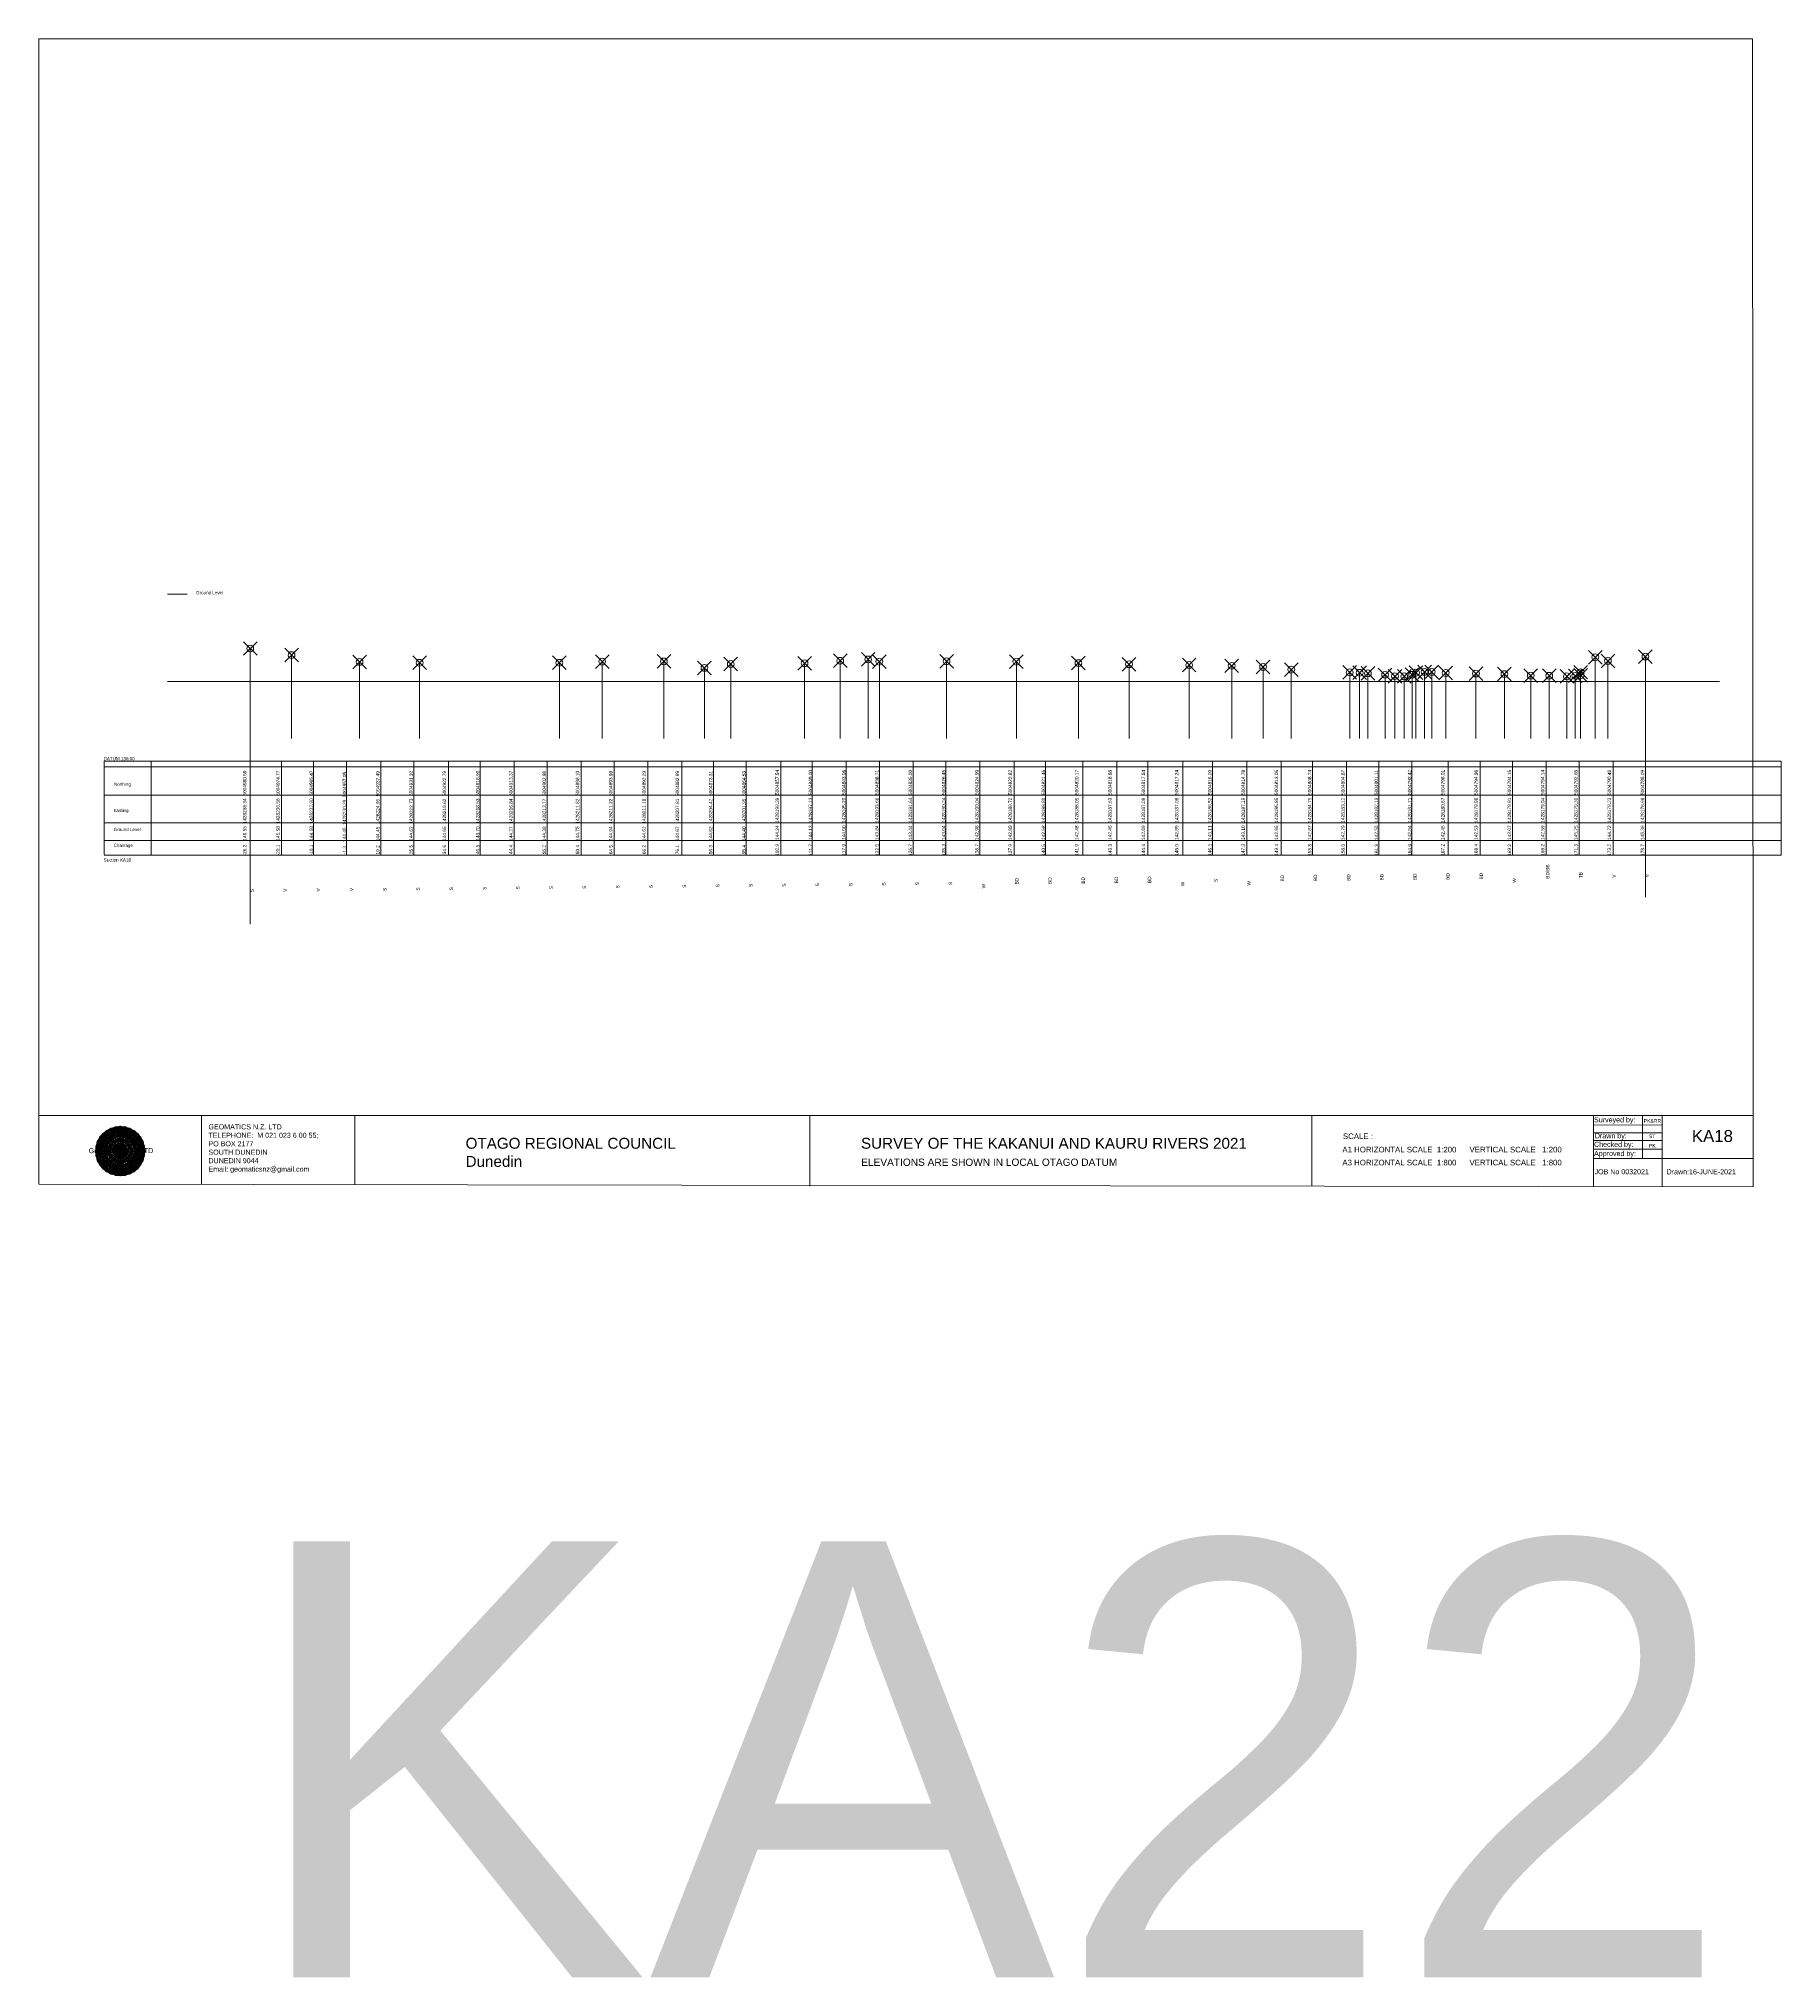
# Model space of a CAD drawing. Header units: millimetres. Extents: x -1728099 to 198647, y -76565 to 314873.
# Drawn here: x -57265 to 198647, y -48555 to 236074 of the extents above; entities that cross this region are included whole.
import ezdxf

# ---------------------------------------------------------------- set-up
doc = ezdxf.new("R2010")
doc.units = ezdxf.units.MM
doc.header["$PDMODE"] = 35
doc.header["$PDSIZE"] = 1000
doc.layers.get('0').update_dxf_attribs({"lineweight": 0})
doc.layers.add('geo', color=7, linetype='Continuous', lineweight=0)
doc.styles.get("Standard").update_dxf_attribs({"font": 'arial.ttf'})

# ---------------------------------------------------------------- blocks, each defined once
blk = doc.blocks.new('Geomatics_Circle_SPT')
at = {"layer": 'geo', "color": 2, "linetype": 'Continuous', "lineweight": 0}
for p, q in [((0, 25.2), (-25.2, 0)), ((-24.7, 4.9), (-4.9, 24.7)), ((-24.7, -4.9), (4.9, 24.7)), ((-9.7, 23.3), (-23.3, 9.6)), ((9.7, 23.3), (-23.3, -9.7)), ((-21, 14), (-14, 21)), ((-21, -14), (14, 21)), ((-14, 21), (21, -14)), ((23.3, -9.7), (-9.7, 23.3)), ((-4.9, 24.7), (24.7, -4.9)), ((25.2, 0), (0, 25.2)), ((4.9, 24.7), (24.7, 4.9)), ((23.3, 9.7), (9.7, 23.3)), ((14, 21), (21, 14)), ((4.9, -24.7), (-24.7, 4.9)), ((-24.7, 0), (0, -24.7)), ((-23.3, 9.7), (9.7, -23.3)), ((14, -21), (-21, 14)), ((0, 0), (-17.8, 17.8)), ((0, 0), (-17.8, -17.8)), ((21, 14), (-14, -21)), ((-9.7, -23.3), (23.3, 9.7)), ((24.7, 4.9), (-4.9, -24.7)), ((0, 0), (17.8, 17.8)), ((0, 0), (17.8, -17.8)), ((0, -24.8), (25.2, 0)), ((17.8, 18.1), (17.8, 18.1)), ((-4.9, -24.7), (-24.7, -4.9)), ((-23.3, -9.7), (-9.7, -23.3)), ((-14, -21), (-21, -14)), ((-17.8, -17.8), (-17.8, -17.8)), ((24.7, -4.9), (4.9, -24.7)), ((9.7, -23.3), (23.3, -9.7)), ((21, -14), (14, -21)), ((18.1, -17.8), (18.1, -17.8)), ((4.9, -24.7), (4.9, -24.7))]:
    blk.add_line(p, q, dxfattribs=at)
at = {"layer": 'geo', "color": 1, "linetype": 'Continuous', "lineweight": 0}
for p, q in [((-25.2, 0), (9.7, 23.3)), ((-25.2, 0), (-9.6, 23.3)), ((-4.9, 24.8), (-24.7, -4.9)), ((4.9, 24.7), (-24.7, 4.9)), ((14, 21), (-24.7, -4.9)), ((-14, 21), (-24.7, 4.9)), ((-23.3, 9.7), (0, 25.2)), ((-23.3, -9.6), (0, 25.2)), ((4.9, 24.8), (-21, -14)), ((-4.9, 24.7), (-21, 14)), ((14, 21), (-21, 14)), ((-14, 21), (-21, -14)), ((-17.8, 17.8), (9.7, 23.3)), ((-17.8, 17.8), (-9.6, 23.3)), ((-17.8, -17.8), (9.7, 23.3)), ((-17.8, -17.8), (-9.7, 23.3)), ((4.9, 24.7), (-14, 21)), ((-4.9, 24.7), (-14, -20.9)), ((0, 0), (-14, 21)), ((-14, 21), (-4.9, -24.7)), ((-14, 21), (-14, 21)), ((24.7, -4.9), (-14, 21)), ((21, 14), (-14, 21)), ((-9.8, 23.1), (-9.8, 23.1)), ((-9.7, 23.3), (0, 25.2)), ((-9.7, 23.3), (0, -25.2)), ((-9.7, -23.3), (0, 25.2)), ((-9.6, 23.3), (17.8, -17.8)), ((-9.6, 23.3), (25.2, 0)), ((-9.6, 23.3), (17.8, 17.8)), ((0, 0), (-4.9, 24.7)), ((-4.9, 24.7), (-4.9, 24.7)), ((21, -14), (-4.9, 24.7)), ((24.8, 4.9), (-4.9, 24.7)), ((14, 21), (-4.9, 24.7)), ((-0.2, 25.1), (-0.2, 25.1)), ((0, 25.2), (9.7, -23.3)), ((0, 25.2), (23.3, -9.7)), ((0, 25.2), (23.3, 9.7)), ((0, 25.2), (9.7, 23.3)), ((0, 0), (4.9, 24.7)), ((0, -25.2), (9.7, 23.3)), ((0, 0), (14, 21)), ((21, 14), (4.9, 24.8)), ((14, -21), (4.9, 24.7)), ((24.7, -4.9), (4.9, 24.7)), ((4.9, 24.7), (4.9, 24.7)), ((4.9, -24.7), (14, 21)), ((9.4, 23.3), (9.4, 23.3)), ((9.7, 23.3), (17.8, -17.8)), ((9.7, 23.3), (25.2, 0)), ((9.7, 23.3), (17.8, 17.9)), ((21, -14), (14, 21)), ((24.7, 4.9), (14, 21)), ((14, 21), (14, 21)), ((-25.2, 0), (23.3, 9.7)), ((-25.2, 0), (-23.3, 9.7)), ((-23.3, -9.7), (-25.2, 0)), ((-9.6, -23.3), (-25.2, 0)), ((9.7, -23.3), (-25.2, 0)), ((21, 14), (-24.7, 4.9)), ((-21, 14), (-24.7, -4.9)), ((0, 0), (-24.7, 4.9)), ((-24.7, 4.9), (-21, -14)), ((-24.7, 4.9), (-4.9, -24.7)), ((-24.7, 4.9), (14, -21)), ((-24.7, 4.9), (-24.7, 4.9)), ((0, 0), (-24.7, -4.9)), ((-23.3, -9.6), (17.8, 17.8)), ((-23.3, 9.7), (-17.8, 17.9)), ((-23.3, -9.6), (-17.8, 17.9)), ((-23.3, 9.7), (17.8, 17.8)), ((-17.8, -17.8), (-23.3, 9.7)), ((0, -25.2), (-23.3, 9.7)), ((-23.3, 9.7), (17.8, -17.8)), ((-23.3, 9.7), (25.2, 0)), ((-23.3, 9.4), (-23.3, 9.4)), ((-23.3, -9.7), (25.2, 0)), ((0, 0), (-21, 14)), ((-21, 14), (-14, -21)), ((-21, 14), (4.9, -24.7)), ((-21, 14), (-21, 14)), ((24.7, 4.9), (-21, 14)), ((0, 0), (-21, -14)), ((-17.9, 17.6), (-17.9, 17.6)), ((-9.7, -23.3), (-17.8, 17.8)), ((-17.8, 17.8), (9.7, -23.3)), ((-17.8, 17.8), (23.3, -9.6)), ((-17.8, 17.8), (23.3, 9.7)), ((-17.8, -17.8), (23.3, 9.7)), ((-14, -21), (24.7, 4.9)), ((0, 0), (-14, -21)), ((-9.6, -23.3), (17.8, 17.9)), ((25.2, 0), (-9.6, -23.3)), ((-4.9, -24.7), (21, 14)), ((0, 0), (-4.9, -24.7)), ((0, 0), (21, 14)), ((23.3, 9.7), (0, -25.2)), ((0, 0), (24.8, 4.9)), ((0, 0), (4.9, -24.7)), ((0, 0), (14, -21)), ((0, 0), (21, -14)), ((0, 0), (24.8, -4.9)), ((4.9, -24.7), (24.7, 4.9)), ((17.8, 17.8), (9.7, -23.3)), ((25.2, 0), (9.7, -23.3)), ((14, -21), (21, 14)), ((17.6, 17.9), (17.6, 17.9)), ((17.8, 17.8), (23.3, -9.7)), ((17.8, 17.8), (23.3, 9.7)), ((23.3, 9.7), (17.8, -17.8)), ((24.7, -4.9), (21, 14)), ((21, 14), (21, 14)), ((21, -14), (24.7, 4.9)), ((23.1, 9.8), (23.1, 9.8)), ((23.3, 9.7), (25.2, 0)), ((25.2, 0), (23.3, -9.6)), ((24.7, 4.9), (24.7, 4.9)), ((25.1, 0.2), (25.1, 0.2)), ((-25.2, 0), (23.3, -9.7)), ((-25.1, -0.2), (-25.1, -0.2)), ((-24.7, -4.9), (-24.7, -4.9)), ((-24.7, -4.9), (-14, -21)), ((-24.7, -4.9), (4.9, -24.7)), ((-24.7, -4.9), (21, -14)), ((-17.8, -17.8), (-23.3, -9.7)), ((0, -25.2), (-23.3, -9.6)), ((17.8, -17.8), (-23.3, -9.6)), ((-23.1, -9.8), (-23.1, -9.8)), ((-21, -14), (24.7, -4.9)), ((-21, -14), (-21, -14)), ((-21, -14), (-4.9, -24.7)), ((-21, -14), (14, -21)), ((23.3, -9.7), (-17.8, -17.8)), ((-9.6, -23.3), (-17.8, -17.8)), ((9.7, -23.3), (-17.8, -17.8)), ((-17.6, -17.9), (-17.6, -17.9)), ((-14, -21), (21, -14)), ((17.8, -17.8), (-9.7, -23.3)), ((-4.9, -24.7), (24.7, -4.9)), ((23.3, -9.6), (0, -25.2)), ((4.9, -24.7), (21, -14)), ((17.8, -17.8), (9.7, -23.3)), ((14, -21), (24.7, -4.9)), ((23.3, -9.6), (17.8, -17.8)), ((17.9, -17.6), (17.9, -17.6)), ((21, -14), (21, -14)), ((23.3, -9.4), (23.3, -9.4)), ((24.7, -4.9), (24.7, -4.9)), ((-14, -21), (-14, -21)), ((-14, -21), (4.9, -24.7)), ((0, -25.2), (-9.7, -23.3)), ((-9.4, -23.3), (-9.4, -23.3)), ((-4.9, -24.7), (14, -21)), ((-4.9, -24.7), (-4.9, -24.7)), ((9.7, -23.3), (0, -25.2)), ((0.2, -25.1), (0.2, -25.1)), ((4.9, -24.7), (4.9, -24.7)), ((9.8, -23.1), (9.8, -23.1)), ((14, -21), (14, -21))]:
    blk.add_line(p, q, dxfattribs=at)
at = {"layer": 'geo', "color": 114, "linetype": 'Continuous', "lineweight": 0}
for p, q in [((-24.7, 4.9), (14, 21)), ((9.7, 23.3), (-23.3, 9.7)), ((-20.9, 14), (4.9, 24.7)), ((0, 25.2), (-17.8, 17.8)), ((-14, 21), (-4.9, 24.7)), ((4.9, -24.7), (-14, 21)), ((0, 0), (-9.7, 23.3)), ((-4.9, 24.7), (14, -21)), ((17.8, -17.8), (0, 25.2)), ((0, 0), (9.7, 23.3)), ((4.9, 24.7), (21, -14)), ((23.3, -9.7), (9.7, 23.3)), ((14, 21), (24.7, -4.9)), ((17.9, 17.8), (-25.2, 0)), ((-24.7, -4.9), (21, 14)), ((-14, -21), (-24.7, 4.9)), ((0, 0), (-23.3, 9.7)), ((-23.3, 9.7), (-9.7, -23.3)), ((0, 0), (-23.3, -9.7)), ((-4.9, -24.7), (-21, 14)), ((24.8, 4.9), (-20.9, -14)), ((-17.8, 17.8), (0, -25.2)), ((0, 0), (-9.7, -23.3)), ((0, 0), (23.3, 9.7)), ((0, 0), (9.7, -23.3)), ((0, 0), (23.3, -9.7)), ((25.2, 0), (17.8, 17.8)), ((21, 14), (24.7, 4.9)), ((-25.2, 0), (-17.8, -17.8)), ((-21, -14), (-24.7, -4.9)), ((-17.8, -17.8), (25.2, 0)), ((24.8, -4.9), (-14, -21)), ((-9.6, -23.3), (23.3, -9.7)), ((21, -14), (-4.9, -24.8)), ((0, -25.2), (17.9, -17.8)), ((14, -21), (4.9, -24.8))]:
    blk.add_line(p, q, dxfattribs=at)
at = {"layer": 'geo', "color": 250, "linetype": 'Continuous', "lineweight": 0}
for p, q in [((-14, 21), (-14, 21)), ((14, 21), (-14, 21)), ((-14, 20.9), (-14, -21)), ((-9.7, 23.3), (9.7, 23.3)), ((-9.7, -23.3), (-9.7, 23.3)), ((-4.9, 24.7), (4.9, 24.7)), ((-4.9, 24.7), (-4.9, -24.7)), ((0, 0), (0, 25.2)), ((4.9, 24.7), (4.9, -24.7)), ((9.7, -23.3), (9.7, 23.3)), ((14, 21), (14, -21)), ((0, 0), (-25.2, 0)), ((24.7, 4.9), (-24.7, 4.9)), ((-24.7, 4.9), (-24.7, -4.9)), ((-23.3, 9.7), (23.3, 9.7)), ((-23.3, 9.7), (-23.3, 9.7)), ((-23.3, -9.7), (-23.3, 9.7)), ((21, 14), (-21, 14)), ((-21, 14), (-21, -14)), ((-17.8, 17.8), (17.8, 17.8)), ((-17.8, -17.8), (-17.8, 17.8)), ((0, 0), (0, -25.2)), ((0, 0), (25.2, 0)), ((17.8, -17.8), (17.8, 17.8)), ((21, 14), (21, 14)), ((21, -14), (21, 14)), ((23.3, 9.7), (23.3, -9.7)), ((24.7, 4.9), (24.7, 4.9)), ((24.7, -4.9), (24.7, 4.9)), ((-24.7, -4.9), (24.7, -4.9)), ((23.3, -9.7), (-23.3, -9.7)), ((-21, -14), (21, -14)), ((17.8, -17.8), (-17.8, -17.8)), ((-14, -21), (14, -21)), ((9.7, -23.3), (-9.7, -23.3)), ((-4.9, -24.7), (4.9, -24.7))]:
    blk.add_line(p, q, dxfattribs=at)
blk = doc.blocks.new('GeomaticsNZ TITLE BLOCK')
at = {"color": 7, "linetype": 'Continuous', "lineweight": 0}
for p, q in [((0, 94.9), (0, 1579.2)), ((0, 1579.2), (2363.4, 1579.2)), ((2363.4, 1579.2), (2364, 94.9)), ((2364, 94.9), (0, 94.9)), ((0, 94.9), (0, 0)), ((15.9, 94.9), (2364, 94.9)), ((224.3, 95.2), (224.3, -0.3)), ((2364, 94.9), (382.6, 94.9)), ((435.8, 95.2), (435.8, -0.7)), ((1063.4, 94.9), (1063.4, -2.4)), ((1755.4, 94.9), (1755.4, -2.6)), ((2143.9, 94.9), (2143.7, -3)), ((2143.9, 81.9), (2238.6, 81.7)), ((2211.5, 94.9), (2211.5, 36.1)), ((2238.6, 94.8), (2238.6, -3.2)), ((2364, -3.5), (2364, 94.9)), ((2143.6, 60.4), (2238.6, 60.4)), ((2143.9, 71), (2238.6, 71)), ((2143.8, 48.6), (2238.6, 48.6)), ((2143.8, 35.4), (2364, 35.3)), ((0, 0), (2364, -3.5))]:
    blk.add_line(p, q, dxfattribs=at)
at = {"color": 7, "linetype": 'Continuous', "lineweight": 0, "xscale": 1.36, "yscale": 1.36, "zscale": 1.36}
blk.add_blockref('Geomatics_Circle_SPT', (112.4, 45.7), dxfattribs=at)
at = {"color": 7, "linetype": 'Continuous', "lineweight": 0}
for s, p in [('PK&RR', (2213.2, 84.8)), ('ST', (2220.3, 63.6)), ('PK', (2220.4, 50.6))]:
    blk.add_text(s, height=5, dxfattribs=at).set_placement(p)
at = {"color": 7, "linetype": 'Continuous', "lineweight": 0, "attachment_point": 1}
for s, width, heights, insert, char_height in [('{\\C256;GEOMATICS N.Z. LTD                   \\PTELEPHONE:  M 021 023 6 00 55;\\PPO BOX 2177\\PSOUTH DUNEDIN\\PDUNEDIN 9044\\PEmail: geomaticsnz@gmail.com}', 3535.727, [94.7], (234, 82.7), 7), ('{\\C256;Surveyed by:}', 3535.727, [0], (2144.7, 92.4), 7), ('{\\C256;OTAGO REGIONAL COUNCIL\\PDunedin}', 3535.727, [0], (588.6, 64), 15), ('{\\C256;SURVEY OF THE KAKANUI AND KAURU RIVERS 2021}', 3535.727, [0], (1133.8, 64), 15), ('{\\C256;Checked by:}', 3535.727, [0], (2144.7, 58.6), 7), ('{\\C256;Drawn by:}', 3535.727, [0], (2145.8, 70.4), 7), ('{\\C256;Geomatics N.Z. LTD                   }', 125.079, [15.8], (68.8, 49.9), 7), ('{\\C256;ELEVATIONS ARE SHOWN IN LOCAL OTAGO DATUM}', 3535.727, [0], (1134.1, 35.4), 10), ('{\\C256;Approved by:}', 3535.727, [0], (2144.7, 45.9), 7), ('{\\C256;JOB No 0032021}', 3535.727, [0], (2145.3, 20.8), 7), ('{\\C256;Drawn:16-JUNE-2021}', 3535.727, [0], (2244.7, 20.7), 7)]:
    blk.add_mtext_dynamic_manual_height_columns(s, width=width, gutter_width=159, heights=heights, dxfattribs=dict(at, insert=insert, char_height=char_height))

msp = doc.modelspace()

# ---------------------------------------------------------------- linework, layer by layer
at = {"color": 1, "lineweight": 0}
msp.add_line((-38355, 154508), (-35448, 154508), dxfattribs=at)
at = {"lineweight": 0}
for p, q in [((-26209, 146547), (-26209, 106092)), ((178702, 145360), (178702, 110022)), ((-38343, 141703), (189603, 141703))]:
    msp.add_line(p, q, dxfattribs=at)
for p, q in [((-20133, 145577), (-20133, 141703)), ((171338, 145250), (171338, 141703)), ((-10147, 144577), (-10147, 141703)), ((-1332, 144447), (-1332, 141703)), ((19196, 144448), (19196, 141703)), ((25485, 144618), (25485, 141703)), ((34551, 144648), (34551, 141703)), ((40504, 143698), (40504, 141703)), ((44372, 144268), (44372, 141703)), ((55205, 144378), (55205, 141703)), ((60444, 144748), (60444, 141703)), ((64548, 144938), (64548, 141703)), ((66188, 144618), (66188, 141703)), ((76064, 144669), (76064, 141703)), ((86313, 144619), (86313, 141703)), ((95431, 144399), (95431, 141703)), ((102865, 144239), (102865, 141703)), ((111692, 144119), (111692, 141703)), ((117937, 143999), (117937, 141703)), ((122547, 143839), (122547, 141703)), ((126692, 143439), (126692, 141703)), ((135271, 143039), (135271, 141703)), ((136725, 142979), (136725, 141703)), ((137938, 142889), (137938, 141703)), ((140464, 142679), (140464, 141703)), ((141917, 142479), (141917, 141703)), ((143274, 142459), (143274, 141703)), ((144430, 142690), (144430, 141703)), ((145003, 142990), (145003, 141703)), ((146267, 143110), (146267, 141703)), ((147323, 143100), (147323, 141703)), ((149369, 142950), (149369, 141703)), ((153812, 142870), (153812, 141703)), ((157991, 142790), (157991, 141703)), ((161858, 142560), (161858, 141703)), ((164570, 142540), (164570, 141703)), ((167179, 142450), (167179, 141703)), ((168386, 142530), (168386, 141703)), ((169180, 143070), (169180, 141703)), ((169181, 142590), (169181, 141703)), ((173184, 144720), (173184, 141703)), ((-20133, 141703), (-20133, 133330)), ((-10147, 141703), (-10147, 133330)), ((-1332, 141703), (-1332, 133330)), ((19196, 141703), (19196, 133330)), ((25485, 141703), (25485, 133330)), ((34551, 141703), (34551, 133330)), ((40504, 141703), (40504, 133330)), ((44372, 141703), (44372, 133330)), ((55205, 141703), (55205, 133330)), ((60444, 141703), (60444, 133330)), ((64548, 141703), (64548, 133330)), ((66188, 141703), (66188, 133330)), ((76064, 141703), (76064, 133330)), ((86313, 141703), (86313, 133330)), ((95431, 141703), (95431, 133330)), ((102865, 141703), (102865, 133330)), ((111692, 141703), (111692, 133330)), ((117937, 141703), (117937, 133330)), ((122547, 141703), (122547, 133330)), ((126692, 141703), (126692, 133330)), ((135271, 141703), (135271, 133330)), ((136725, 141703), (136725, 133330)), ((137938, 141703), (137938, 133330)), ((140464, 141703), (140464, 133330)), ((141917, 141703), (141917, 133330)), ((143274, 141703), (143274, 133330)), ((144430, 141703), (144430, 133330)), ((145003, 141703), (145003, 133330)), ((146267, 141703), (146267, 133330)), ((147323, 141703), (147323, 133330)), ((149369, 141703), (149369, 133330)), ((153812, 141703), (153812, 133330)), ((157991, 141703), (157991, 133330)), ((161858, 141703), (161858, 133330)), ((164570, 141703), (164570, 133330)), ((167179, 141703), (167179, 133330)), ((168386, 141703), (168386, 133330)), ((169180, 141703), (169180, 133330)), ((171338, 141703), (171338, 133330)), ((173184, 141703), (173184, 133330)), ((-21594, 130000), (-21594, 116176)), ((-16925, 130000), (-16925, 116176)), ((-12068, 130000), (-12068, 116176)), ((-7022, 130000), (-7022, 116176)), ((-2189, 130000), (-2189, 116176)), ((2889, 130000), (2889, 116176)), ((7570, 130000), (7570, 116176)), ((12548, 130000), (12548, 116176)), ((17389, 130000), (17389, 116176)), ((22379, 130000), (22379, 116176)), ((27254, 130000), (27254, 116176)), ((32168, 130000), (32168, 116176)), ((37162, 130000), (37162, 116176)), ((41840, 130000), (41840, 116176)), ((46640, 130000), (46640, 116176)), ((51702, 130000), (51702, 116176)), ((56336, 130000), (56336, 116176)), ((61299, 130000), (61299, 116176)), ((66190, 130000), (66190, 116176)), ((71170, 130000), (71170, 116176)), ((75945, 130000), (75945, 116176)), ((80971, 130000), (80971, 116176)), ((85977, 130000), (85977, 116176)), ((90587, 130000), (90587, 116176)), ((96067, 130000), (96067, 116176)), ((101061, 130000), (101061, 116176)), ((105627, 130000), (105627, 116176)), ((110768, 130000), (110768, 116176)), ((115127, 130000), (115127, 116176)), ((120145, 130000), (120145, 116176)), ((125203, 130000), (125203, 116176)), ((129809, 130000), (129809, 116176)), ((134786, 130000), (134786, 116176)), ((139556, 130000), (139556, 116176)), ((144409, 130000), (144409, 116176)), ((149711, 130000), (149711, 116176)), ((154436, 130000), (154436, 116176)), ((159160, 130000), (159160, 116176)), ((164099, 130000), (164099, 116176)), ((168985, 130000), (168985, 116176)), ((173978, 130000), (173978, 116176))]:
    msp.add_line(p, q)
at = {"color": 7, "lineweight": 0, "transparency": 33554687}
for p, q in [((-47666, 130000), (198647, 130000)), ((-47666, 129453), (-47666, 116303)), ((-47666, 129154), (198647, 129154)), ((-47666, 125031), (198647, 125031)), ((-47666, 120970), (198647, 120970)), ((-47666, 118366), (198647, 118366)), ((-47666, 116176), (198647, 116176))]:
    msp.add_line(p, q, dxfattribs=at)
at = {"color": 7, "lineweight": 0}
for p, q in [((-47666, 130000), (-47666, 129453)), ((-40764, 130000), (-40764, 116176)), ((198647, 130000), (198647, 116176))]:
    msp.add_line(p, q, dxfattribs=at)
at = {"color": 32, "lineweight": 0, "true_color": 0xcd6928}
for p in [(-26209, 146547), (-20133, 145577), (-10147, 144577), (-1332, 144447), (19196, 144448), (25485, 144618), (34551, 144648), (44372, 144268), (55205, 144378), (60444, 144748), (64548, 144938), (66188, 144618), (76064, 144669), (86313, 144619), (95431, 144399), (102865, 144239), (171338, 145250), (173184, 144720), (178702, 145360), (40504, 143698), (111692, 144119), (117937, 143999), (122547, 143839), (126692, 143439), (135271, 143039), (136725, 142979), (137938, 142889), (140464, 142679), (141917, 142479), (143274, 142459), (144430, 142690), (145003, 142990), (146267, 143110), (147323, 143100), (149369, 142950), (153812, 142870), (157991, 142790), (161858, 142560), (164570, 142540), (167179, 142450), (168386, 142530), (169180, 143070), (169181, 142590)]:
    msp.add_point(p, dxfattribs=at)

# ---------------------------------------------------------------- block references
at = {"color": 7, "lineweight": 0, "xscale": 106.5053773992074, "yscale": 106.5053773992074, "zscale": 106.5053773992074}
msp.add_blockref('GeomaticsNZ TITLE BLOCK', (-57265, 67877), dxfattribs=at)

# ---------------------------------------------------------------- texts
at = {"color": 7, "lineweight": 0, "transparency": 33554687}
for s, height, p in [('Ground Level', 473.07, (-34163, 154508)), ('DATUM 130.00', 473.07, (-47733, 130136)), ('Northing', 473.1, (-46222, 126387)), ('Easting', 473.1, (-46291, 122528)), ('Ground Level', 473.07, (-46274, 119739)), ('Chainage', 473.1, (-46271, 117414)), ('Section KA18', 473.07, (-47733, 115258))]:
    msp.add_text(s, height=height, dxfattribs=at).set_placement(p)
at = {"lineweight": 0}
for s, p in [('-26.2   146.55  1428238.34  5004980.59', (-26772, 116154)), ('-20.1   145.58  1428236.58  5004974.77', (-21884, 116154)), ('-10.1   144.58  1428232.90  5004965.47', (-16996, 116154)), (' -1.3   144.45  1428230.29  5004957.05', (-12108, 116154)), (' 19.2   144.45  1428224.06  5004937.49', (-7220, 116100)), (' 25.5   144.62  1428222.73  5004931.32', (-2331, 116155)), (' 34.6   144.65  1428219.62  5004922.79', (2557, 116146)), (' 40.5   143.70  1428218.53  5004916.90', (7445, 116167)), (' 44.4   144.27  1428216.84  5004913.37', (12333, 116167)), (' 55.2   144.38  1428213.77  5004902.98', (17221, 116147)), (' 60.4   144.75  1428211.82  5004898.10', (22109, 116149)), (' 64.5   144.94  1428211.22  5004893.99', (26997, 116149)), (' 66.2   144.62  1428211.18  5004892.29', (31885, 116149)), (' 76.1   144.67  1428207.81  5004882.99', (36773, 116143)), (' 86.3   144.62  1428204.42  5004873.31', (41660, 116147)), (' 95.4   144.40  1428201.95  5004864.53', (46548, 116147)), ('102.9   144.24  1428199.39  5004857.54', (51436, 116100)), ('111.7   144.12  1428197.13  5004849.00', (56325, 116100)), ('117.9   144.00  1428195.20  5004843.06', (61213, 116100)), ('122.5   143.84  1428193.66  5004838.71', (66101, 116100)), ('126.7   143.44  1428191.64  5004835.00', (70989, 116100)), ('135.3   143.04  1428190.24  5004826.45', (75877, 116100)), ('136.7   142.98  1428190.04  5004824.99', (80765, 116100)), ('137.9   142.89  1428189.72  5004823.82', (85653, 116100)), ('140.5   142.68  1428188.80  5004821.46', (90541, 116100)), ('141.9   142.48  1428188.05  5004820.17', (95429, 116100)), ('143.3   142.46  1428187.63  5004818.88', (100317, 116100)), ('144.4   142.69  1428187.08  5004817.84', (105205, 116100)), ('145.0   142.99  1428187.08  5004817.24', (110092, 116100)), ('146.3   143.11  1428186.52  5004816.09', (114980, 116100)), ('147.3   143.10  1428187.19  5004814.78', (119868, 116100)), ('149.4   142.95  1428185.85  5004813.05', (124756, 116100)), ('153.8   142.87  1428184.75  5004808.74', (129644, 116100)), ('158.0   142.79  1428183.12  5004804.87', (134533, 116100)), ('161.9   142.56  1428182.19  5004801.11', (139421, 116100)), ('164.6   142.54  1428181.71  5004798.42', (144308, 116100)), ('167.2   142.45  1428180.67  5004796.01', (149196, 116100)), ('168.4   142.53  1428179.98  5004794.96', (154084, 116100)), ('169.2   143.07  1428179.91  5004794.15', (158972, 116100)), ('169.2   142.59  1428179.94  5004794.14', (163860, 116100)), ('171.3   145.25  1428179.30  5004792.08', (168748, 116100)), ('173.2   144.72  1428178.23  5004790.48', (173636, 116100)), ('178.7   145.36  1428176.98  5004785.09', (178524, 116100)), ('    BD/BB', (164582, 111965)), ('    S', (-25701, 109967)), ('    V', (-20822, 110048)), ('    V', (-15952, 110099)), ('    V', (-11081, 110151)), ('    S', (-6203, 110174)), ('    S', (-1315, 110226)), ('    S', (3572, 110278)), ('    S', (8460, 110330)), ('    S', (13347, 110381)), ('    S', (18234, 110433)), ('    S', (23122, 110485)), ('    S', (28009, 110537)), ('    S', (32896, 110589)), ('    S', (37784, 110640)), ('    S', (42671, 110692)), ('    S', (47558, 110744)), ('    S', (52446, 110796)), ('    S', (57333, 110848)), ('    S', (62221, 110900)), ('    S', (67108, 110951)), ('    S', (71995, 111003)), ('    S', (76883, 111055)), (' W', (81761, 111130)), ('    BD', (86632, 111139)), ('    BD', (91502, 111190)), ('    BD', (96372, 111242)), ('    BD', (101243, 111294)), ('    BD', (106113, 111345)), (' W', (110983, 111440)), ('    S', (115862, 111468)), (' W', (120741, 111543)), ('    BD', (125611, 111552)), ('    BD', (130482, 111604)), ('    BD', (135352, 111655)), ('    BD', (140222, 111707)), ('    BD', (145093, 111759)), ('    BD', (149963, 111810)), ('    BD', (154833, 111862)), (' W', (159703, 111956)), ('    TB', (169461, 112052)), ('    V', (174331, 112117)), ('    V', (179202, 112168))]:
    msp.add_text(s, height=500, rotation=90, dxfattribs=at).set_placement(p)
at = {"color": 7, "lineweight": 0}
for s, height, p in [('SCALE :  ', 823.6, (134277, 74514)), ('KA18', 1764.8, (185523, 74084)), ('A1 HORIZONTAL SCALE  1:200      VERTICAL SCALE   1:200 ', 823.57, (134195, 72554)), ('A3 HORIZONTAL SCALE  1:800      VERTICAL SCALE   1:800', 823.57, (134195, 70650))]:
    msp.add_text(s, height=height, dxfattribs=at).set_placement(p)
at = {"color": 32, "lineweight": 0, "true_color": 0xcd6928}
msp.add_text('KA22', height=63997, dxfattribs=at).set_placement((-27217, -48555))

doc.saveas('drawing.dxf')
